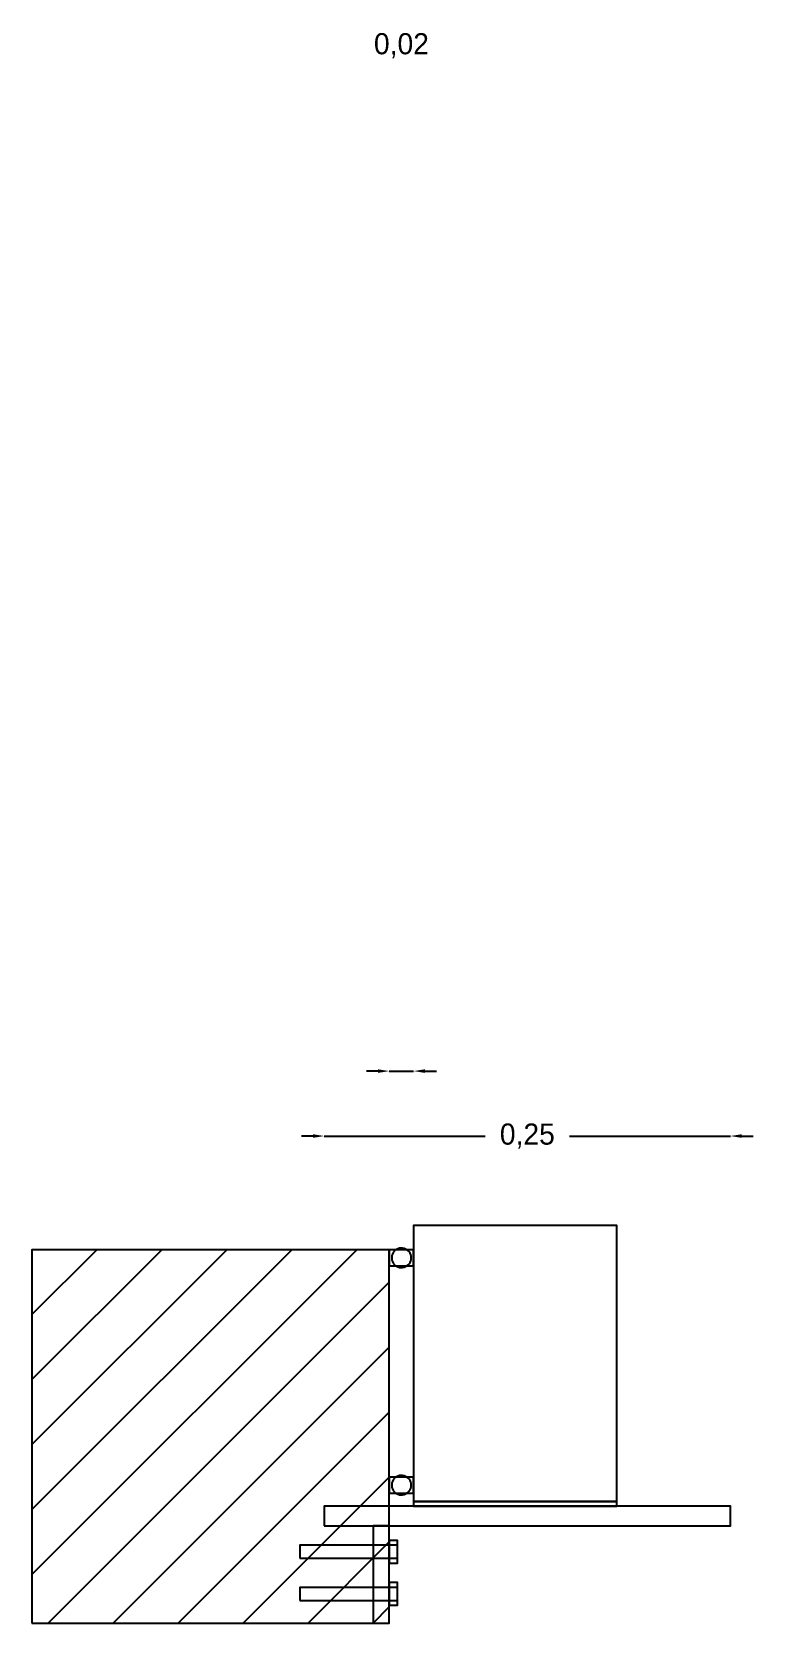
# Model space of a CAD drawing. Header units: metres. Extents: x -0.3 to 20.5, y 0 to 1.
# Drawn here: x 20.08 to 20.524, y 0 to 0.98 of the extents above; entities that cross this region are included whole.
import ezdxf

# ---------------------------------------------------------------- set-up
doc = ezdxf.new("R2010")
doc.units = ezdxf.units.M
for name, color, linetype in [('COTAS', 4, 'Continuous'), ('G_MEDIDO', 8, 'Continuous'), ('P_PROPUESTO', 5, 'Continuous')]:
    doc.layers.add(name, color=color, linetype=linetype)
doc.dimstyles.get("Standard").update_dxf_attribs({"dimtxt": 2.5, "dimasz": 2.5, "dimexe": 1.25, "dimexo": 0.625, "dimtad": 1, "dimcen": 2.5, "dimazin": 3, "dimtfac": 1, "dimtmove": 0, "dimatfit": 3})

msp = doc.modelspace()

# ---------------------------------------------------------------- blocks, each defined once
blk = doc.blocks.new('_CLOSEDFILLED')
at = {"color": 0, "linetype": 'BYBLOCK'}
blk.add_solid([(-1, 0.16), (0, 0), (-1, -0.16)], dxfattribs=at)
blk = doc.blocks.new('*D6')
for p, q in [((20.293, 0.34), (20.286, 0.34)), ((20.3, 0.34), (20.3, 0.34)), ((20.3, 0.34), (20.315, 0.34)), ((20.315, 0.34), (20.315, 0.34)), ((20.322, 0.34), (20.329, 0.34))]:
    blk.add_line(p, q)
at = {"layer": 'Defpoints'}
for p in [(20.3, 0.34), (20.3, 0.34), (20.315, 0.34)]:
    blk.add_point(p, dxfattribs=at)
at = {"layer": 'COTAS', "xscale": 0.007, "yscale": 0.007}
blk.add_blockref('_CLOSEDFILLED', (20.3, 0.34), dxfattribs=at)
at = {"layer": 'COTAS', "xscale": 0.007, "yscale": 0.007, "rotation": 180}
blk.add_blockref('_CLOSEDFILLED', (20.315, 0.34), dxfattribs=at)
at = {"layer": 'COTAS', "insert": (20.3075, 0.9715), "char_height": 0.013, "attachment_point": 5}
blk.add_mtext('0,02', dxfattribs=at)
blk = doc.blocks.new('*D7')
for p, q in [((20.253, 0.3), (20.246, 0.3)), ((20.26, 0.3), (20.26, 0.3)), ((20.26, 0.3), (20.359, 0.3)), ((20.411, 0.3), (20.51, 0.3)), ((20.51, 0.3), (20.51, 0.3)), ((20.517, 0.3), (20.524, 0.3))]:
    blk.add_line(p, q)
at = {"layer": 'Defpoints'}
for p in [(20.26, 0.3), (20.26, 0.3), (20.51, 0.3)]:
    blk.add_point(p, dxfattribs=at)
at = {"layer": 'COTAS', "xscale": 0.007, "yscale": 0.007}
blk.add_blockref('_CLOSEDFILLED', (20.26, 0.3), dxfattribs=at)
at = {"layer": 'COTAS', "xscale": 0.007, "yscale": 0.007, "rotation": 180}
blk.add_blockref('_CLOSEDFILLED', (20.51, 0.3), dxfattribs=at)
at = {"layer": 'COTAS', "insert": (20.385, 0.3), "char_height": 0.013, "attachment_point": 5}
blk.add_mtext('0,25', dxfattribs=at)

# ---------------------------------------------------------------- dimensions: what is measured, and where the dimension line sits
at = {"layer": 'COTAS'}
for base, p1, p2, picture, middle in [((20.3, 0.34), (20.3, 0.34), (20.315, 0.34), '*D6', (20.3075, 0.9715)), ((20.26, 0.3), (20.26, 0.3), (20.51, 0.3), '*D7', (20.385, 0.3))]:
    dim = msp.add_linear_dim(base=base, p1=p1, p2=p2, dimstyle='Standard', override={"dimtxt": 0.013, "dimasz": 0.007}, dxfattribs=at)
    dim.commit()
    dim.dimension.update_dxf_attribs({"geometry": picture, "text_midpoint": middle})

# ---------------------------------------------------------------- linework, layer by layer
at = {"layer": 'G_MEDIDO'}
for p, q in [((20.08, 0.23), (20.08, 0.23)), ((20.08, 0.19), (20.12, 0.23)), ((20.08, 0.15), (20.16, 0.23)), ((20.08, 0.11), (20.2, 0.23)), ((20.08, 0.07), (20.24, 0.23)), ((20.08, 0.03), (20.28, 0.23)), ((20.09, 0), (20.3, 0.21)), ((20.13, 0), (20.3, 0.17)), ((20.17, 0), (20.3, 0.13)), ((20.21, 0), (20.3, 0.09)), ((20.25, 0), (20.3, 0.05)), ((20.29, 0), (20.3, 0.01))]:
    msp.add_line(p, q, dxfattribs=at)
for points in [[(20.315, 0.075), (20.44, 0.075), (20.44, 0.245), (20.315, 0.245)], [(20.08, 0), (20.3, 0), (20.3, 0.23), (20.08, 0.23)]]:
    msp.add_lwpolyline(points, close=True, dxfattribs=at)
at = {"layer": 'P_PROPUESTO'}
for points in [[(20.3, 0.22), (20.315, 0.22), (20.315, 0.23), (20.3, 0.23)], [(20.3135, 0.225), (20.31342, 0.22596), (20.31319, 0.2269), (20.31281, 0.22779), (20.3123, 0.2286), (20.31166, 0.22933), (20.31091, 0.22994), (20.31007, 0.23042), (20.30917, 0.23076), (20.30822, 0.23096), (20.30726, 0.231), (20.3063, 0.23088), (20.30537, 0.23061), (20.3045, 0.2302), (20.30371, 0.22965), (20.30301, 0.22898), (20.30243, 0.22821), (20.30198, 0.22735), (20.30167, 0.22644), (20.30152, 0.22548), (20.30152, 0.22452), (20.30167, 0.22356), (20.30198, 0.22265), (20.30243, 0.22179), (20.30301, 0.22102), (20.30371, 0.22035), (20.3045, 0.2198), (20.30537, 0.21939), (20.3063, 0.21912), (20.30726, 0.219), (20.30822, 0.21904), (20.30917, 0.21924), (20.31007, 0.21958), (20.31091, 0.22006), (20.31166, 0.22067), (20.3123, 0.2214), (20.31281, 0.22221), (20.31319, 0.2231), (20.31342, 0.22404), (20.3135, 0.225)], [(20.3, 0.08), (20.315, 0.08), (20.315, 0.09), (20.3, 0.09)], [(20.3135, 0.085), (20.31342, 0.08596), (20.31319, 0.0869), (20.31281, 0.08779), (20.3123, 0.0886), (20.31166, 0.08933), (20.31091, 0.08994), (20.31007, 0.09042), (20.30917, 0.09076), (20.30822, 0.09096), (20.30726, 0.091), (20.3063, 0.09088), (20.30537, 0.09061), (20.3045, 0.0902), (20.30371, 0.08965), (20.30301, 0.08898), (20.30243, 0.08821), (20.30198, 0.08735), (20.30167, 0.08644), (20.30152, 0.08548), (20.30152, 0.08452), (20.30167, 0.08356), (20.30198, 0.08265), (20.30243, 0.08179), (20.30301, 0.08102), (20.30371, 0.08035), (20.3045, 0.0798), (20.30537, 0.07939), (20.3063, 0.07912), (20.30726, 0.079), (20.30822, 0.07904), (20.30917, 0.07924), (20.31007, 0.07958), (20.31091, 0.08006), (20.31166, 0.08067), (20.3123, 0.0814), (20.31281, 0.08221), (20.31319, 0.0831), (20.31342, 0.08404), (20.3135, 0.085)], [(20.26, 0.06), (20.51, 0.06), (20.51, 0.072), (20.26, 0.072)], [(20.315, 0.072), (20.44, 0.072), (20.44, 0.075), (20.315, 0.075)], [(20.29, 0), (20.3, 0), (20.3, 0.06), (20.29, 0.06)], [(20.3, 0.037), (20.305, 0.037), (20.305, 0.051), (20.3, 0.051)], [(20.245, 0.04), (20.305, 0.04), (20.305, 0.048), (20.245, 0.048)], [(20.245, 0.014), (20.305, 0.014), (20.305, 0.022), (20.245, 0.022)], [(20.3, 0.011), (20.305, 0.011), (20.305, 0.025), (20.3, 0.025)]]:
    msp.add_lwpolyline(points, close=True, dxfattribs=at)

msp.set_redraw_order([(e.dxf.handle, doc.entitydb.next_handle()) for e in msp.query("TEXT MTEXT ATTDEF DIMENSION ARC_DIMENSION")])  # texts and dimensions are drawn at this point

doc.saveas('drawing.dxf')
